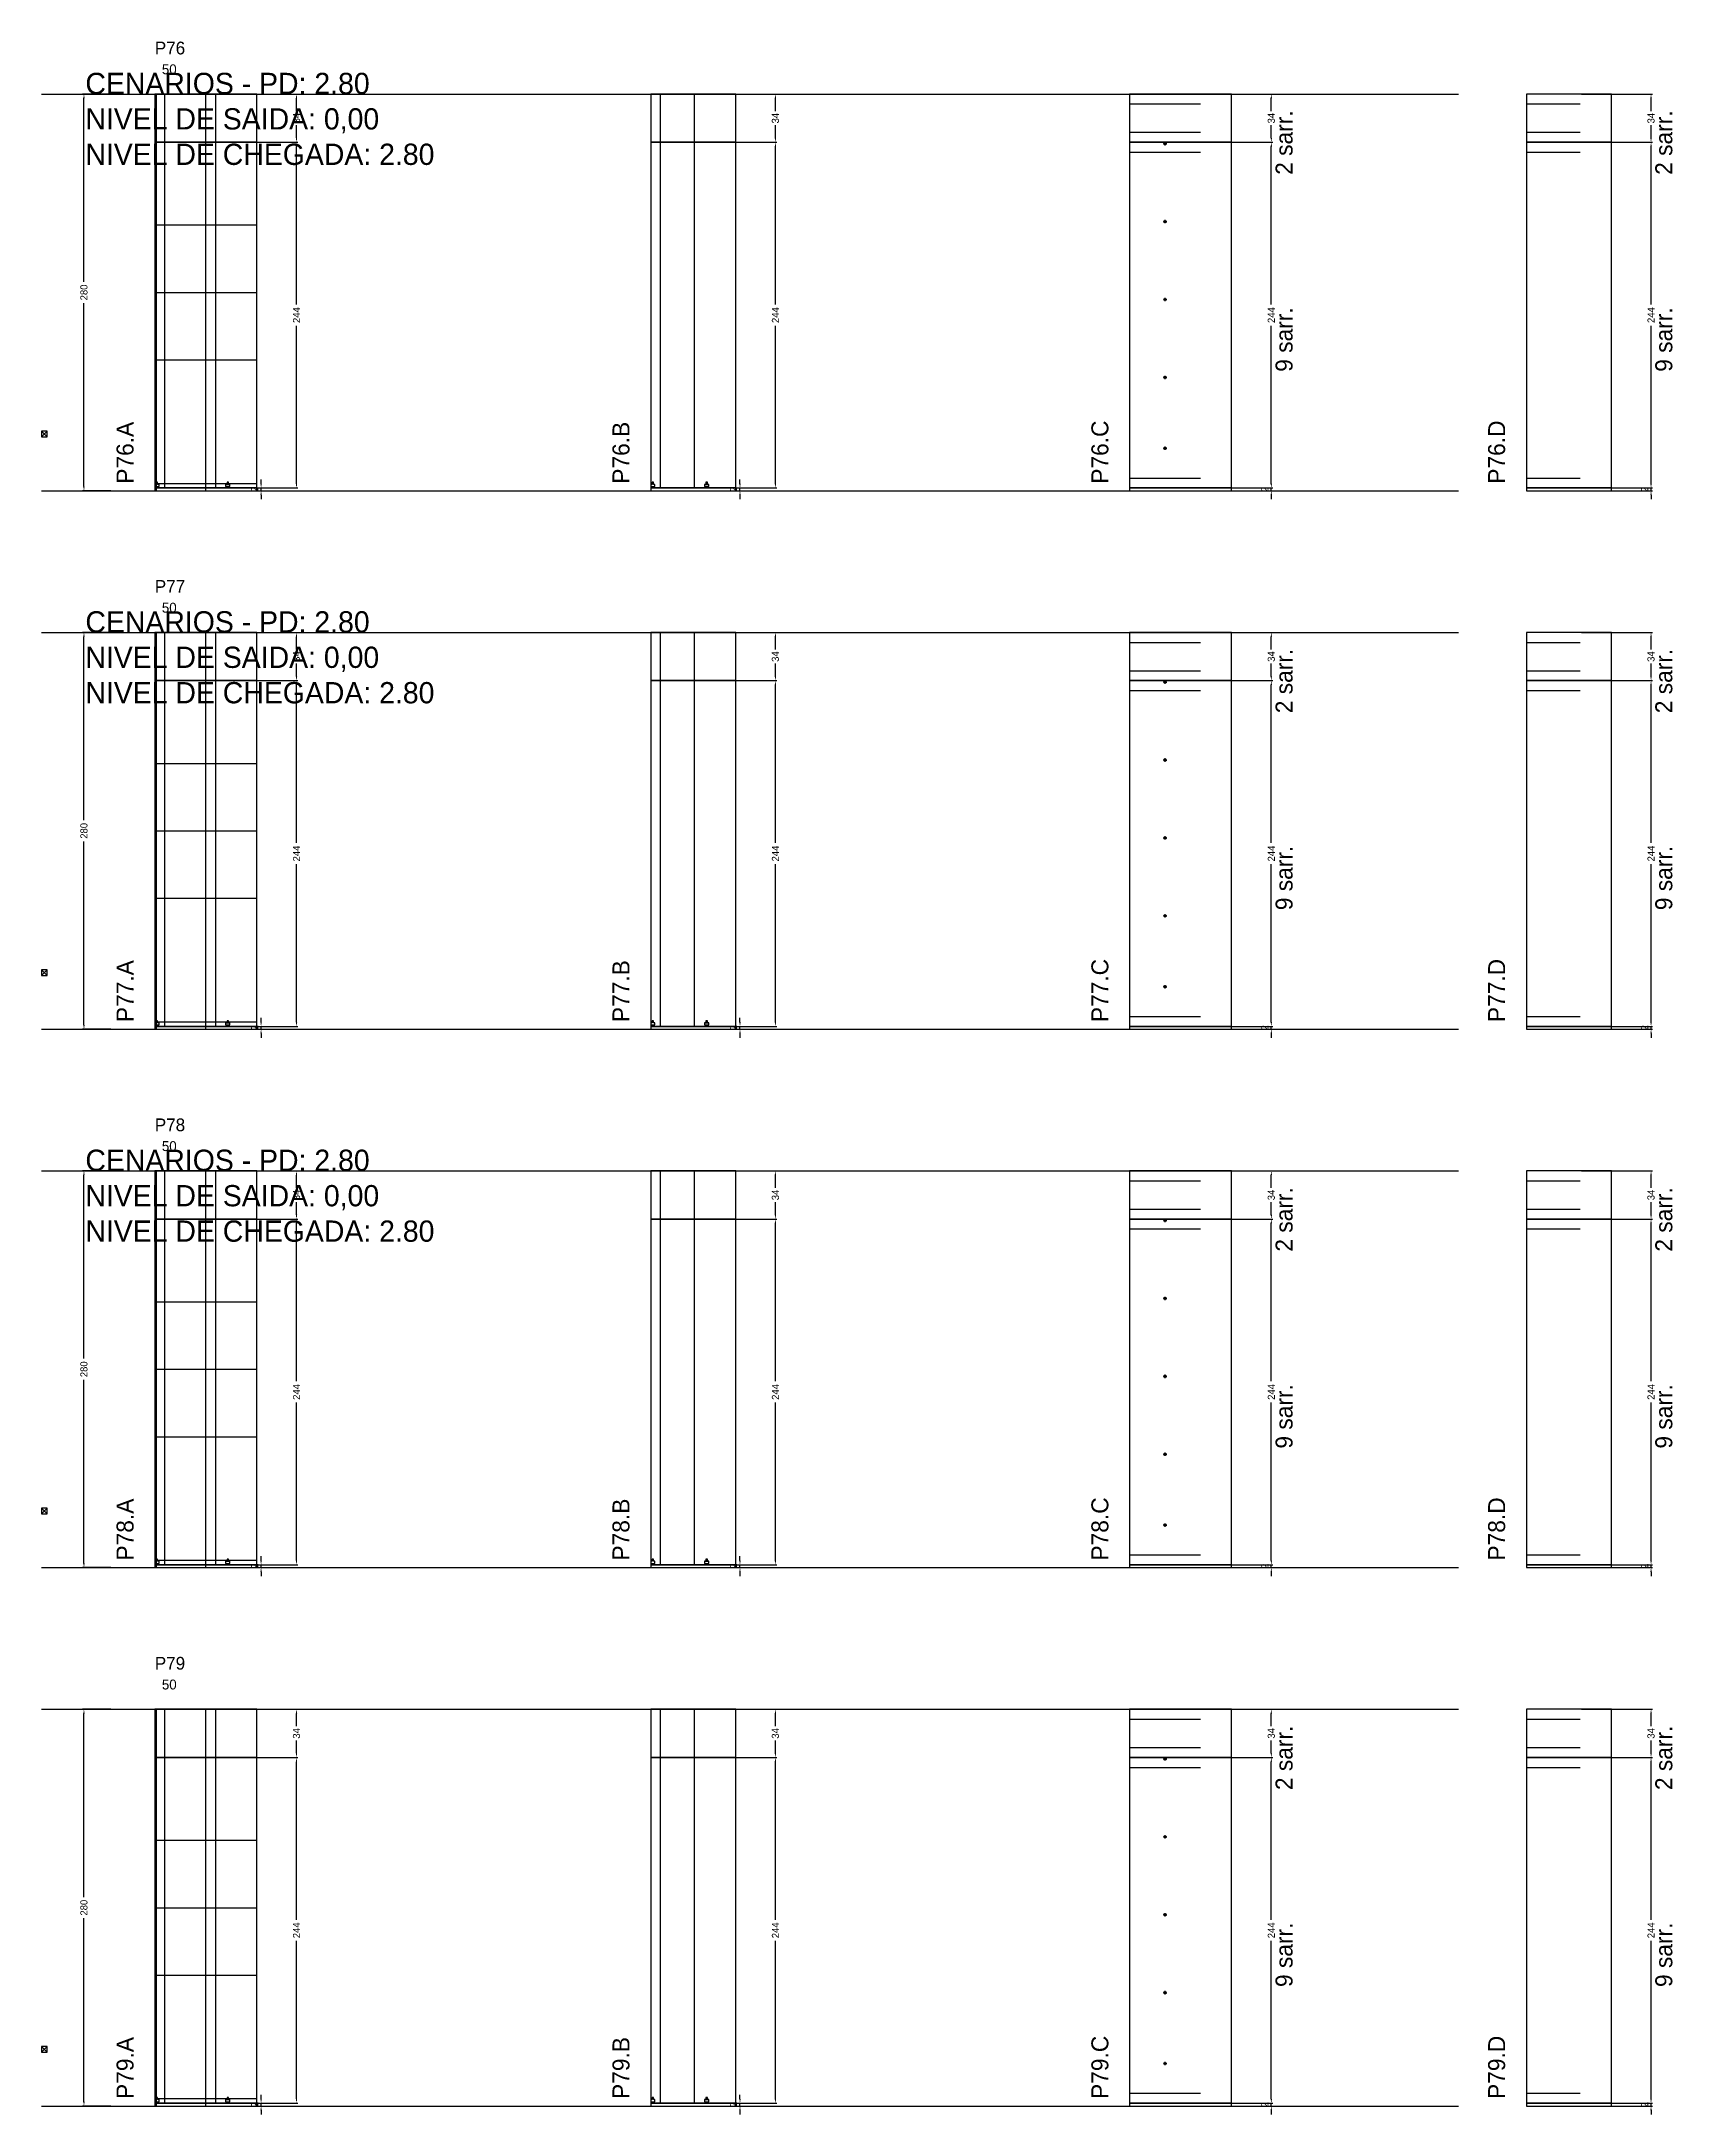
# Model space of a CAD drawing. Header units: centimetres. Extents: x -10500 to 4299, y -12546 to 295.
# Drawn here: x -7000 to -5849, y -12546 to -11083 of the extents above; entities that cross this region are included whole.
import ezdxf

# ---------------------------------------------------------------- set-up
doc = ezdxf.new("R2010")
doc.units = ezdxf.units.CM
doc.linetypes.add('DASHED', pattern=[2, -2])
for name, color, linetype in [('CHAPA', 140, 'Continuous'), ('COTA', 241, 'Continuous'), ('COTAS FURACAO', 16, 'Continuous'), ('Madeira', 30, 'Continuous'), ('MEIO_PONT', 160, 'Continuous'), ('NOMENCLATURA', 7, 'Continuous'), ('Nível', 160, 'Continuous'), ('Painéis', 200, 'Continuous'), ('Perfil Metálico', 150, 'Continuous'), ('SARR_2.2x7', 40, 'Continuous'), ('SARRAFO DE PRESSAO', 200, 'Continuous'), ('texto', 7, 'Continuous'), ('TEXTO_GERAL', 7, 'Continuous')]:
    doc.layers.add(name, color=color, linetype=linetype)
doc.dimstyles.new('PAINEL-NOVA', dxfattribs={"dimtxt": 5, "dimasz": 3, "dimexe": 1, "dimexo": 1, "dimgap": 1, "dimtad": 1, "dimcen": 2.5, "dimazin": 3, "dimtfac": 1, "dimtmove": 0, "dimatfit": 3})

msp = doc.modelspace()

# ---------------------------------------------------------------- texts
at = {"layer": 'NOMENCLATURA'}
for s, p in [('CENARIOS - PD: 2.80', (-6969, -11120)), ('NIVEL DE SAIDA: 0,00', (-6969, -11145)), ('NIVEL DE CHEGADA: 2.80', (-6969, -11170)), ('CENARIOS - PD: 2.80', (-6969, -11500)), ('NIVEL DE SAIDA: 0,00', (-6969, -11525)), ('NIVEL DE CHEGADA: 2.80', (-6969, -11550)), ('CENARIOS - PD: 2.80', (-6969, -11880)), ('NIVEL DE SAIDA: 0,00', (-6969, -11905)), ('NIVEL DE CHEGADA: 2.80', (-6969, -11930))]:
    msp.add_text(s, height=15, dxfattribs=at).set_placement(p)
for s, p in [('2 sarr.', (-6117, -11177)), ('2 sarr.', (-5849, -11177)), ('9 sarr.', (-6117, -11316)), ('9 sarr.', (-5849, -11316)), ('P76.A', (-6935, -11395)), ('P76.B', (-6585, -11395)), ('P76.C', (-6247, -11395)), ('P76.D', (-5967, -11395)), ('2 sarr.', (-6117, -11557)), ('2 sarr.', (-5849, -11557)), ('9 sarr.', (-6117, -11696)), ('9 sarr.', (-5849, -11696)), ('P77.A', (-6935, -11775)), ('P77.B', (-6585, -11775)), ('P77.C', (-6247, -11775)), ('P77.D', (-5967, -11775)), ('2 sarr.', (-6117, -11937)), ('2 sarr.', (-5849, -11937)), ('9 sarr.', (-6117, -12076)), ('9 sarr.', (-5849, -12076)), ('P78.A', (-6935, -12155)), ('P78.B', (-6585, -12155)), ('P78.C', (-6247, -12155)), ('P78.D', (-5967, -12155)), ('2 sarr.', (-6117, -12317)), ('2 sarr.', (-5849, -12317)), ('9 sarr.', (-6117, -12456)), ('9 sarr.', (-5849, -12456)), ('P79.A', (-6935, -12535)), ('P79.B', (-6585, -12535)), ('P79.C', (-6247, -12535)), ('P79.D', (-5967, -12535))]:
    msp.add_text(s, height=12, rotation=90, dxfattribs=at).set_placement(p)
at = {"layer": 'texto'}
for p in [(-6915, -11106), (-6915, -11486), (-6915, -11866), (-6915, -12246)]:
    msp.add_text('50', height=7, dxfattribs=at).set_placement(p)
at = {"layer": 'TEXTO_GERAL'}
for s, p in [('P76', (-6920, -11092)), ('P77', (-6920, -11472)), ('P78', (-6920, -11852)), ('P79', (-6920, -12232))]:
    msp.add_text(s, height=9, dxfattribs=at).set_placement(p)

# ---------------------------------------------------------------- blocks, each defined once
blk = doc.blocks.new('_CLOSEDFILLED')
at = {"color": 0, "linetype": 'BYBLOCK'}
blk.add_solid([(-1, 0.16), (0, 0), (-1, -0.16)], dxfattribs=at)
blk = doc.blocks.new('*D1057')
for p, q in [((-6951, -12260), (-6971, -12260)), ((-6970, -12392.5), (-6970, -12263)), ((-6970, -12537), (-6970, -12407.5)), ((-6951, -12540), (-6971, -12540))]:
    blk.add_line(p, q)
at = {"layer": 'Defpoints'}
for p in [(-6950, -12260), (-6970, -12540), (-6950, -12540)]:
    blk.add_point(p, dxfattribs=at)
at = {"layer": 'COTA', "xscale": 3, "yscale": 3}
for p, rotation in [((-6970, -12260), 90), ((-6970, -12540), 270)]:
    blk.add_blockref('_CLOSEDFILLED', p, dxfattribs=dict(at, rotation=rotation))
at = {"layer": 'COTA', "insert": (-6970, -12400), "char_height": 5, "attachment_point": 5, "rotation": 90}
blk.add_mtext('280', dxfattribs=at)
blk = doc.blocks.new('MULDURA')
at = {"layer": 'Paineis'}
for p, q in [((0, 0), (4, 4)), ((4, 0), (0, 4))]:
    blk.add_line(p, q, dxfattribs=at)
blk.add_lwpolyline([(0, 0), (4, 0), (4, 4), (0, 4)], close=True, dxfattribs=at)
blk = doc.blocks.new('*D1059')
for p, q in [((-6869, -12294), (-6819, -12294)), ((-6820, -12408.5), (-6820, -12297)), ((-6820, -12535), (-6820, -12423.5)), ((-6869, -12538), (-6819, -12538))]:
    blk.add_line(p, q)
at = {"layer": 'Defpoints'}
for p in [(-6870, -12294), (-6870, -12538), (-6820, -12538)]:
    blk.add_point(p, dxfattribs=at)
at = {"layer": 'COTA', "xscale": 3, "yscale": 3}
for p, rotation in [((-6820, -12294), 90), ((-6820, -12538), 270)]:
    blk.add_blockref('_CLOSEDFILLED', p, dxfattribs=dict(at, rotation=rotation))
at = {"layer": 'COTA', "insert": (-6820, -12416), "char_height": 5, "attachment_point": 5, "rotation": 90}
blk.add_mtext('244', dxfattribs=at)
blk = doc.blocks.new('*D1060')
for p, q in [((-6869, -12260), (-6819, -12260)), ((-6820, -12272), (-6820, -12263)), ((-6820, -12291), (-6820, -12282)), ((-6869, -12294), (-6819, -12294))]:
    blk.add_line(p, q)
at = {"layer": 'Defpoints'}
for p in [(-6870, -12260), (-6870, -12294), (-6820, -12294)]:
    blk.add_point(p, dxfattribs=at)
at = {"layer": 'COTA', "xscale": 3, "yscale": 3}
for p, rotation in [((-6820, -12260), 90), ((-6820, -12294), 270)]:
    blk.add_blockref('_CLOSEDFILLED', p, dxfattribs=dict(at, rotation=rotation))
at = {"layer": 'COTA', "insert": (-6820, -12277), "char_height": 5, "attachment_point": 5, "rotation": 90}
blk.add_mtext('34', dxfattribs=at)
blk = doc.blocks.new('SLIPTEE')
at = {"layer": 'Paineis'}
blk.add_lwpolyline([(0, 0), (3, 0), (3, 1.5), (2, 1.5), (2, 3), (1, 3), (1, 1.5), (0, 1.5)], close=True, dxfattribs=at)
blk = doc.blocks.new('SLIPTDD')
at = {"layer": 'Paineis'}
blk.add_line((0, 1.5), (3, 1.5), dxfattribs=at)
blk.add_lwpolyline([(0, 0), (3, 0), (3, 1.5), (2, 1.5), (2, 3), (1, 3), (1, 1.5), (0, 1.5)], close=True, dxfattribs=at)
blk = doc.blocks.new('*D1062')
for p, q in [((-6531, -12294), (-6481, -12294)), ((-6482, -12408.5), (-6482, -12297)), ((-6482, -12535), (-6482, -12423.5)), ((-6531, -12538), (-6481, -12538))]:
    blk.add_line(p, q)
at = {"layer": 'Defpoints'}
for p in [(-6532, -12294), (-6532, -12538), (-6482, -12538)]:
    blk.add_point(p, dxfattribs=at)
at = {"layer": 'COTA', "xscale": 3, "yscale": 3}
for p, rotation in [((-6482, -12294), 90), ((-6482, -12538), 270)]:
    blk.add_blockref('_CLOSEDFILLED', p, dxfattribs=dict(at, rotation=rotation))
at = {"layer": 'COTA', "insert": (-6482, -12416), "char_height": 5, "attachment_point": 5, "rotation": 90}
blk.add_mtext('244', dxfattribs=at)
blk = doc.blocks.new('*D1063')
for p, q in [((-6531, -12260), (-6481, -12260)), ((-6482, -12272), (-6482, -12263)), ((-6482, -12291), (-6482, -12282)), ((-6531, -12294), (-6481, -12294))]:
    blk.add_line(p, q)
at = {"layer": 'Defpoints'}
for p in [(-6532, -12260), (-6532, -12294), (-6482, -12294)]:
    blk.add_point(p, dxfattribs=at)
at = {"layer": 'COTA', "xscale": 3, "yscale": 3}
for p, rotation in [((-6482, -12260), 90), ((-6482, -12294), 270)]:
    blk.add_blockref('_CLOSEDFILLED', p, dxfattribs=dict(at, rotation=rotation))
at = {"layer": 'COTA', "insert": (-6482, -12277), "char_height": 5, "attachment_point": 5, "rotation": 90}
blk.add_mtext('34', dxfattribs=at)
blk = doc.blocks.new('*D1065')
for p, q in [((-6181, -12294), (-6131, -12294)), ((-6132, -12408.5), (-6132, -12297)), ((-6132, -12535), (-6132, -12423.5)), ((-6181, -12538), (-6131, -12538))]:
    blk.add_line(p, q)
at = {"layer": 'Defpoints'}
for p in [(-6182, -12294), (-6182, -12538), (-6132, -12538)]:
    blk.add_point(p, dxfattribs=at)
at = {"layer": 'COTA', "xscale": 3, "yscale": 3}
for p, rotation in [((-6132, -12294), 90), ((-6132, -12538), 270)]:
    blk.add_blockref('_CLOSEDFILLED', p, dxfattribs=dict(at, rotation=rotation))
at = {"layer": 'COTA', "insert": (-6132, -12416), "char_height": 5, "attachment_point": 5, "rotation": 90}
blk.add_mtext('244', dxfattribs=at)
blk = doc.blocks.new('*D1066')
for p, q in [((-6181, -12260), (-6131, -12260)), ((-6132, -12272), (-6132, -12263)), ((-6132, -12291), (-6132, -12282)), ((-6181, -12294), (-6131, -12294))]:
    blk.add_line(p, q)
at = {"layer": 'Defpoints'}
for p in [(-6182, -12260), (-6182, -12294), (-6132, -12294)]:
    blk.add_point(p, dxfattribs=at)
at = {"layer": 'COTA', "xscale": 3, "yscale": 3}
for p, rotation in [((-6132, -12260), 90), ((-6132, -12294), 270)]:
    blk.add_blockref('_CLOSEDFILLED', p, dxfattribs=dict(at, rotation=rotation))
at = {"layer": 'COTA', "insert": (-6132, -12277), "char_height": 5, "attachment_point": 5, "rotation": 90}
blk.add_mtext('34', dxfattribs=at)
blk = doc.blocks.new('furacao')
at = {"layer": 'COTAS FURACAO'}
for p, q in [((-1.2, 0), (1.2, 0)), ((0, -1.2), (0, 1.2))]:
    blk.add_line(p, q, dxfattribs=at)
blk.add_circle((0, 0), 0.8, dxfattribs=at)
blk = doc.blocks.new('*D1068')
for p, q in [((-5913, -12294), (-5863, -12294)), ((-5864, -12408.5), (-5864, -12297)), ((-5864, -12535), (-5864, -12423.5)), ((-5913, -12538), (-5863, -12538))]:
    blk.add_line(p, q)
at = {"layer": 'Defpoints'}
for p in [(-5914, -12294), (-5914, -12538), (-5864, -12538)]:
    blk.add_point(p, dxfattribs=at)
at = {"layer": 'COTA', "xscale": 3, "yscale": 3}
for p, rotation in [((-5864, -12294), 90), ((-5864, -12538), 270)]:
    blk.add_blockref('_CLOSEDFILLED', p, dxfattribs=dict(at, rotation=rotation))
at = {"layer": 'COTA', "insert": (-5864, -12416), "char_height": 5, "attachment_point": 5, "rotation": 90}
blk.add_mtext('244', dxfattribs=at)
blk = doc.blocks.new('*D1069')
for p, q in [((-5913, -12260), (-5863, -12260)), ((-5864, -12272), (-5864, -12263)), ((-5864, -12291), (-5864, -12282)), ((-5913, -12294), (-5863, -12294))]:
    blk.add_line(p, q)
at = {"layer": 'Defpoints'}
for p in [(-5914, -12260), (-5914, -12294), (-5864, -12294)]:
    blk.add_point(p, dxfattribs=at)
at = {"layer": 'COTA', "xscale": 3, "yscale": 3}
for p, rotation in [((-5864, -12260), 90), ((-5864, -12294), 270)]:
    blk.add_blockref('_CLOSEDFILLED', p, dxfattribs=dict(at, rotation=rotation))
at = {"layer": 'COTA', "insert": (-5864, -12277), "char_height": 5, "attachment_point": 5, "rotation": 90}
blk.add_mtext('34', dxfattribs=at)
blk = doc.blocks.new('*D1023')
for p, q in [((-6951, -11880), (-6971, -11880)), ((-6970, -12012.5), (-6970, -11883)), ((-6970, -12157), (-6970, -12027.5)), ((-6951, -12160), (-6971, -12160))]:
    blk.add_line(p, q)
at = {"layer": 'Defpoints'}
for p in [(-6950, -11880), (-6970, -12160), (-6950, -12160)]:
    blk.add_point(p, dxfattribs=at)
at = {"layer": 'COTA', "xscale": 3, "yscale": 3}
for p, rotation in [((-6970, -11880), 90), ((-6970, -12160), 270)]:
    blk.add_blockref('_CLOSEDFILLED', p, dxfattribs=dict(at, rotation=rotation))
at = {"layer": 'COTA', "insert": (-6970, -12020), "char_height": 5, "attachment_point": 5, "rotation": 90}
blk.add_mtext('280', dxfattribs=at)
blk = doc.blocks.new('*D1025')
for p, q in [((-6869, -11914), (-6819, -11914)), ((-6820, -12028.5), (-6820, -11917)), ((-6820, -12155), (-6820, -12043.5)), ((-6869, -12158), (-6819, -12158))]:
    blk.add_line(p, q)
at = {"layer": 'Defpoints'}
for p in [(-6870, -11914), (-6870, -12158), (-6820, -12158)]:
    blk.add_point(p, dxfattribs=at)
at = {"layer": 'COTA', "xscale": 3, "yscale": 3}
for p, rotation in [((-6820, -11914), 90), ((-6820, -12158), 270)]:
    blk.add_blockref('_CLOSEDFILLED', p, dxfattribs=dict(at, rotation=rotation))
at = {"layer": 'COTA', "insert": (-6820, -12036), "char_height": 5, "attachment_point": 5, "rotation": 90}
blk.add_mtext('244', dxfattribs=at)
blk = doc.blocks.new('*D1026')
for p, q in [((-6869, -11880), (-6819, -11880)), ((-6820, -11892), (-6820, -11883)), ((-6820, -11911), (-6820, -11902)), ((-6869, -11914), (-6819, -11914))]:
    blk.add_line(p, q)
at = {"layer": 'Defpoints'}
for p in [(-6870, -11880), (-6870, -11914), (-6820, -11914)]:
    blk.add_point(p, dxfattribs=at)
at = {"layer": 'COTA', "xscale": 3, "yscale": 3}
for p, rotation in [((-6820, -11880), 90), ((-6820, -11914), 270)]:
    blk.add_blockref('_CLOSEDFILLED', p, dxfattribs=dict(at, rotation=rotation))
at = {"layer": 'COTA', "insert": (-6820, -11897), "char_height": 5, "attachment_point": 5, "rotation": 90}
blk.add_mtext('34', dxfattribs=at)
blk = doc.blocks.new('*D1028')
for p, q in [((-6531, -11914), (-6481, -11914)), ((-6482, -12028.5), (-6482, -11917)), ((-6482, -12155), (-6482, -12043.5)), ((-6531, -12158), (-6481, -12158))]:
    blk.add_line(p, q)
at = {"layer": 'Defpoints'}
for p in [(-6532, -11914), (-6532, -12158), (-6482, -12158)]:
    blk.add_point(p, dxfattribs=at)
at = {"layer": 'COTA', "xscale": 3, "yscale": 3}
for p, rotation in [((-6482, -11914), 90), ((-6482, -12158), 270)]:
    blk.add_blockref('_CLOSEDFILLED', p, dxfattribs=dict(at, rotation=rotation))
at = {"layer": 'COTA', "insert": (-6482, -12036), "char_height": 5, "attachment_point": 5, "rotation": 90}
blk.add_mtext('244', dxfattribs=at)
blk = doc.blocks.new('*D1029')
for p, q in [((-6531, -11880), (-6481, -11880)), ((-6482, -11892), (-6482, -11883)), ((-6482, -11911), (-6482, -11902)), ((-6531, -11914), (-6481, -11914))]:
    blk.add_line(p, q)
at = {"layer": 'Defpoints'}
for p in [(-6532, -11880), (-6532, -11914), (-6482, -11914)]:
    blk.add_point(p, dxfattribs=at)
at = {"layer": 'COTA', "xscale": 3, "yscale": 3}
for p, rotation in [((-6482, -11880), 90), ((-6482, -11914), 270)]:
    blk.add_blockref('_CLOSEDFILLED', p, dxfattribs=dict(at, rotation=rotation))
at = {"layer": 'COTA', "insert": (-6482, -11897), "char_height": 5, "attachment_point": 5, "rotation": 90}
blk.add_mtext('34', dxfattribs=at)
blk = doc.blocks.new('*D1031')
for p, q in [((-6181, -11914), (-6131, -11914)), ((-6132, -12028.5), (-6132, -11917)), ((-6132, -12155), (-6132, -12043.5)), ((-6181, -12158), (-6131, -12158))]:
    blk.add_line(p, q)
at = {"layer": 'Defpoints'}
for p in [(-6182, -11914), (-6182, -12158), (-6132, -12158)]:
    blk.add_point(p, dxfattribs=at)
at = {"layer": 'COTA', "xscale": 3, "yscale": 3}
for p, rotation in [((-6132, -11914), 90), ((-6132, -12158), 270)]:
    blk.add_blockref('_CLOSEDFILLED', p, dxfattribs=dict(at, rotation=rotation))
at = {"layer": 'COTA', "insert": (-6132, -12036), "char_height": 5, "attachment_point": 5, "rotation": 90}
blk.add_mtext('244', dxfattribs=at)
blk = doc.blocks.new('*D1032')
for p, q in [((-6181, -11880), (-6131, -11880)), ((-6132, -11892), (-6132, -11883)), ((-6132, -11911), (-6132, -11902)), ((-6181, -11914), (-6131, -11914))]:
    blk.add_line(p, q)
at = {"layer": 'Defpoints'}
for p in [(-6182, -11880), (-6182, -11914), (-6132, -11914)]:
    blk.add_point(p, dxfattribs=at)
at = {"layer": 'COTA', "xscale": 3, "yscale": 3}
for p, rotation in [((-6132, -11880), 90), ((-6132, -11914), 270)]:
    blk.add_blockref('_CLOSEDFILLED', p, dxfattribs=dict(at, rotation=rotation))
at = {"layer": 'COTA', "insert": (-6132, -11897), "char_height": 5, "attachment_point": 5, "rotation": 90}
blk.add_mtext('34', dxfattribs=at)
blk = doc.blocks.new('*D1034')
for p, q in [((-5913, -11914), (-5863, -11914)), ((-5864, -12028.5), (-5864, -11917)), ((-5864, -12155), (-5864, -12043.5)), ((-5913, -12158), (-5863, -12158))]:
    blk.add_line(p, q)
at = {"layer": 'Defpoints'}
for p in [(-5914, -11914), (-5914, -12158), (-5864, -12158)]:
    blk.add_point(p, dxfattribs=at)
at = {"layer": 'COTA', "xscale": 3, "yscale": 3}
for p, rotation in [((-5864, -11914), 90), ((-5864, -12158), 270)]:
    blk.add_blockref('_CLOSEDFILLED', p, dxfattribs=dict(at, rotation=rotation))
at = {"layer": 'COTA', "insert": (-5864, -12036), "char_height": 5, "attachment_point": 5, "rotation": 90}
blk.add_mtext('244', dxfattribs=at)
blk = doc.blocks.new('*D1035')
for p, q in [((-5913, -11880), (-5863, -11880)), ((-5864, -11892), (-5864, -11883)), ((-5864, -11911), (-5864, -11902)), ((-5913, -11914), (-5863, -11914))]:
    blk.add_line(p, q)
at = {"layer": 'Defpoints'}
for p in [(-5914, -11880), (-5914, -11914), (-5864, -11914)]:
    blk.add_point(p, dxfattribs=at)
at = {"layer": 'COTA', "xscale": 3, "yscale": 3}
for p, rotation in [((-5864, -11880), 90), ((-5864, -11914), 270)]:
    blk.add_blockref('_CLOSEDFILLED', p, dxfattribs=dict(at, rotation=rotation))
at = {"layer": 'COTA', "insert": (-5864, -11897), "char_height": 5, "attachment_point": 5, "rotation": 90}
blk.add_mtext('34', dxfattribs=at)
blk = doc.blocks.new('*D989')
for p, q in [((-6951, -11500), (-6971, -11500)), ((-6970, -11632.5), (-6970, -11503)), ((-6970, -11777), (-6970, -11647.5)), ((-6951, -11780), (-6971, -11780))]:
    blk.add_line(p, q)
at = {"layer": 'Defpoints'}
for p in [(-6950, -11500), (-6970, -11780), (-6950, -11780)]:
    blk.add_point(p, dxfattribs=at)
at = {"layer": 'COTA', "xscale": 3, "yscale": 3}
for p, rotation in [((-6970, -11500), 90), ((-6970, -11780), 270)]:
    blk.add_blockref('_CLOSEDFILLED', p, dxfattribs=dict(at, rotation=rotation))
at = {"layer": 'COTA', "insert": (-6970, -11640), "char_height": 5, "attachment_point": 5, "rotation": 90}
blk.add_mtext('280', dxfattribs=at)
blk = doc.blocks.new('*D991')
for p, q in [((-6869, -11534), (-6819, -11534)), ((-6820, -11648.5), (-6820, -11537)), ((-6820, -11775), (-6820, -11663.5)), ((-6869, -11778), (-6819, -11778))]:
    blk.add_line(p, q)
at = {"layer": 'Defpoints'}
for p in [(-6870, -11534), (-6870, -11778), (-6820, -11778)]:
    blk.add_point(p, dxfattribs=at)
at = {"layer": 'COTA', "xscale": 3, "yscale": 3}
for p, rotation in [((-6820, -11534), 90), ((-6820, -11778), 270)]:
    blk.add_blockref('_CLOSEDFILLED', p, dxfattribs=dict(at, rotation=rotation))
at = {"layer": 'COTA', "insert": (-6820, -11656), "char_height": 5, "attachment_point": 5, "rotation": 90}
blk.add_mtext('244', dxfattribs=at)
blk = doc.blocks.new('*D992')
for p, q in [((-6869, -11500), (-6819, -11500)), ((-6820, -11512), (-6820, -11503)), ((-6820, -11531), (-6820, -11522)), ((-6869, -11534), (-6819, -11534))]:
    blk.add_line(p, q)
at = {"layer": 'Defpoints'}
for p in [(-6870, -11500), (-6870, -11534), (-6820, -11534)]:
    blk.add_point(p, dxfattribs=at)
at = {"layer": 'COTA', "xscale": 3, "yscale": 3}
for p, rotation in [((-6820, -11500), 90), ((-6820, -11534), 270)]:
    blk.add_blockref('_CLOSEDFILLED', p, dxfattribs=dict(at, rotation=rotation))
at = {"layer": 'COTA', "insert": (-6820, -11517), "char_height": 5, "attachment_point": 5, "rotation": 90}
blk.add_mtext('34', dxfattribs=at)
blk = doc.blocks.new('*D994')
for p, q in [((-6531, -11534), (-6481, -11534)), ((-6482, -11648.5), (-6482, -11537)), ((-6482, -11775), (-6482, -11663.5)), ((-6531, -11778), (-6481, -11778))]:
    blk.add_line(p, q)
at = {"layer": 'Defpoints'}
for p in [(-6532, -11534), (-6532, -11778), (-6482, -11778)]:
    blk.add_point(p, dxfattribs=at)
at = {"layer": 'COTA', "xscale": 3, "yscale": 3}
for p, rotation in [((-6482, -11534), 90), ((-6482, -11778), 270)]:
    blk.add_blockref('_CLOSEDFILLED', p, dxfattribs=dict(at, rotation=rotation))
at = {"layer": 'COTA', "insert": (-6482, -11656), "char_height": 5, "attachment_point": 5, "rotation": 90}
blk.add_mtext('244', dxfattribs=at)
blk = doc.blocks.new('*D995')
for p, q in [((-6531, -11500), (-6481, -11500)), ((-6482, -11512), (-6482, -11503)), ((-6482, -11531), (-6482, -11522)), ((-6531, -11534), (-6481, -11534))]:
    blk.add_line(p, q)
at = {"layer": 'Defpoints'}
for p in [(-6532, -11500), (-6532, -11534), (-6482, -11534)]:
    blk.add_point(p, dxfattribs=at)
at = {"layer": 'COTA', "xscale": 3, "yscale": 3}
for p, rotation in [((-6482, -11500), 90), ((-6482, -11534), 270)]:
    blk.add_blockref('_CLOSEDFILLED', p, dxfattribs=dict(at, rotation=rotation))
at = {"layer": 'COTA', "insert": (-6482, -11517), "char_height": 5, "attachment_point": 5, "rotation": 90}
blk.add_mtext('34', dxfattribs=at)
blk = doc.blocks.new('*D997')
for p, q in [((-6181, -11534), (-6131, -11534)), ((-6132, -11648.5), (-6132, -11537)), ((-6132, -11775), (-6132, -11663.5)), ((-6181, -11778), (-6131, -11778))]:
    blk.add_line(p, q)
at = {"layer": 'Defpoints'}
for p in [(-6182, -11534), (-6182, -11778), (-6132, -11778)]:
    blk.add_point(p, dxfattribs=at)
at = {"layer": 'COTA', "xscale": 3, "yscale": 3}
for p, rotation in [((-6132, -11534), 90), ((-6132, -11778), 270)]:
    blk.add_blockref('_CLOSEDFILLED', p, dxfattribs=dict(at, rotation=rotation))
at = {"layer": 'COTA', "insert": (-6132, -11656), "char_height": 5, "attachment_point": 5, "rotation": 90}
blk.add_mtext('244', dxfattribs=at)
blk = doc.blocks.new('*D998')
for p, q in [((-6181, -11500), (-6131, -11500)), ((-6132, -11512), (-6132, -11503)), ((-6132, -11531), (-6132, -11522)), ((-6181, -11534), (-6131, -11534))]:
    blk.add_line(p, q)
at = {"layer": 'Defpoints'}
for p in [(-6182, -11500), (-6182, -11534), (-6132, -11534)]:
    blk.add_point(p, dxfattribs=at)
at = {"layer": 'COTA', "xscale": 3, "yscale": 3}
for p, rotation in [((-6132, -11500), 90), ((-6132, -11534), 270)]:
    blk.add_blockref('_CLOSEDFILLED', p, dxfattribs=dict(at, rotation=rotation))
at = {"layer": 'COTA', "insert": (-6132, -11517), "char_height": 5, "attachment_point": 5, "rotation": 90}
blk.add_mtext('34', dxfattribs=at)
blk = doc.blocks.new('*D1000')
for p, q in [((-5913, -11534), (-5863, -11534)), ((-5864, -11648.5), (-5864, -11537)), ((-5864, -11775), (-5864, -11663.5)), ((-5913, -11778), (-5863, -11778))]:
    blk.add_line(p, q)
at = {"layer": 'Defpoints'}
for p in [(-5914, -11534), (-5914, -11778), (-5864, -11778)]:
    blk.add_point(p, dxfattribs=at)
at = {"layer": 'COTA', "xscale": 3, "yscale": 3}
for p, rotation in [((-5864, -11534), 90), ((-5864, -11778), 270)]:
    blk.add_blockref('_CLOSEDFILLED', p, dxfattribs=dict(at, rotation=rotation))
at = {"layer": 'COTA', "insert": (-5864, -11656), "char_height": 5, "attachment_point": 5, "rotation": 90}
blk.add_mtext('244', dxfattribs=at)
blk = doc.blocks.new('*D1001')
for p, q in [((-5913, -11500), (-5863, -11500)), ((-5864, -11512), (-5864, -11503)), ((-5864, -11531), (-5864, -11522)), ((-5913, -11534), (-5863, -11534))]:
    blk.add_line(p, q)
at = {"layer": 'Defpoints'}
for p in [(-5914, -11500), (-5914, -11534), (-5864, -11534)]:
    blk.add_point(p, dxfattribs=at)
at = {"layer": 'COTA', "xscale": 3, "yscale": 3}
for p, rotation in [((-5864, -11500), 90), ((-5864, -11534), 270)]:
    blk.add_blockref('_CLOSEDFILLED', p, dxfattribs=dict(at, rotation=rotation))
at = {"layer": 'COTA', "insert": (-5864, -11517), "char_height": 5, "attachment_point": 5, "rotation": 90}
blk.add_mtext('34', dxfattribs=at)
blk = doc.blocks.new('*D955')
for p, q in [((-6951, -11120), (-6971, -11120)), ((-6970, -11252.5), (-6970, -11123)), ((-6970, -11397), (-6970, -11267.5)), ((-6951, -11400), (-6971, -11400))]:
    blk.add_line(p, q)
at = {"layer": 'Defpoints'}
for p in [(-6950, -11120), (-6970, -11400), (-6950, -11400)]:
    blk.add_point(p, dxfattribs=at)
at = {"layer": 'COTA', "xscale": 3, "yscale": 3}
for p, rotation in [((-6970, -11120), 90), ((-6970, -11400), 270)]:
    blk.add_blockref('_CLOSEDFILLED', p, dxfattribs=dict(at, rotation=rotation))
at = {"layer": 'COTA', "insert": (-6970, -11260), "char_height": 5, "attachment_point": 5, "rotation": 90}
blk.add_mtext('280', dxfattribs=at)
blk = doc.blocks.new('*D957')
for p, q in [((-6869, -11154), (-6819, -11154)), ((-6820, -11268.5), (-6820, -11157)), ((-6820, -11395), (-6820, -11283.5)), ((-6869, -11398), (-6819, -11398))]:
    blk.add_line(p, q)
at = {"layer": 'Defpoints'}
for p in [(-6870, -11154), (-6870, -11398), (-6820, -11398)]:
    blk.add_point(p, dxfattribs=at)
at = {"layer": 'COTA', "xscale": 3, "yscale": 3}
for p, rotation in [((-6820, -11154), 90), ((-6820, -11398), 270)]:
    blk.add_blockref('_CLOSEDFILLED', p, dxfattribs=dict(at, rotation=rotation))
at = {"layer": 'COTA', "insert": (-6820, -11276), "char_height": 5, "attachment_point": 5, "rotation": 90}
blk.add_mtext('244', dxfattribs=at)
blk = doc.blocks.new('*D958')
for p, q in [((-6869, -11120), (-6819, -11120)), ((-6820, -11132), (-6820, -11123)), ((-6820, -11151), (-6820, -11142)), ((-6869, -11154), (-6819, -11154))]:
    blk.add_line(p, q)
at = {"layer": 'Defpoints'}
for p in [(-6870, -11120), (-6870, -11154), (-6820, -11154)]:
    blk.add_point(p, dxfattribs=at)
at = {"layer": 'COTA', "xscale": 3, "yscale": 3}
for p, rotation in [((-6820, -11120), 90), ((-6820, -11154), 270)]:
    blk.add_blockref('_CLOSEDFILLED', p, dxfattribs=dict(at, rotation=rotation))
at = {"layer": 'COTA', "insert": (-6820, -11137), "char_height": 5, "attachment_point": 5, "rotation": 90}
blk.add_mtext('34', dxfattribs=at)
blk = doc.blocks.new('*D960')
for p, q in [((-6531, -11154), (-6481, -11154)), ((-6482, -11268.5), (-6482, -11157)), ((-6482, -11395), (-6482, -11283.5)), ((-6531, -11398), (-6481, -11398))]:
    blk.add_line(p, q)
at = {"layer": 'Defpoints'}
for p in [(-6532, -11154), (-6532, -11398), (-6482, -11398)]:
    blk.add_point(p, dxfattribs=at)
at = {"layer": 'COTA', "xscale": 3, "yscale": 3}
for p, rotation in [((-6482, -11154), 90), ((-6482, -11398), 270)]:
    blk.add_blockref('_CLOSEDFILLED', p, dxfattribs=dict(at, rotation=rotation))
at = {"layer": 'COTA', "insert": (-6482, -11276), "char_height": 5, "attachment_point": 5, "rotation": 90}
blk.add_mtext('244', dxfattribs=at)
blk = doc.blocks.new('*D961')
for p, q in [((-6531, -11120), (-6481, -11120)), ((-6482, -11132), (-6482, -11123)), ((-6482, -11151), (-6482, -11142)), ((-6531, -11154), (-6481, -11154))]:
    blk.add_line(p, q)
at = {"layer": 'Defpoints'}
for p in [(-6532, -11120), (-6532, -11154), (-6482, -11154)]:
    blk.add_point(p, dxfattribs=at)
at = {"layer": 'COTA', "xscale": 3, "yscale": 3}
for p, rotation in [((-6482, -11120), 90), ((-6482, -11154), 270)]:
    blk.add_blockref('_CLOSEDFILLED', p, dxfattribs=dict(at, rotation=rotation))
at = {"layer": 'COTA', "insert": (-6482, -11137), "char_height": 5, "attachment_point": 5, "rotation": 90}
blk.add_mtext('34', dxfattribs=at)
blk = doc.blocks.new('*D963')
for p, q in [((-6181, -11154), (-6131, -11154)), ((-6132, -11268.5), (-6132, -11157)), ((-6132, -11395), (-6132, -11283.5)), ((-6181, -11398), (-6131, -11398))]:
    blk.add_line(p, q)
at = {"layer": 'Defpoints'}
for p in [(-6182, -11154), (-6182, -11398), (-6132, -11398)]:
    blk.add_point(p, dxfattribs=at)
at = {"layer": 'COTA', "xscale": 3, "yscale": 3}
for p, rotation in [((-6132, -11154), 90), ((-6132, -11398), 270)]:
    blk.add_blockref('_CLOSEDFILLED', p, dxfattribs=dict(at, rotation=rotation))
at = {"layer": 'COTA', "insert": (-6132, -11276), "char_height": 5, "attachment_point": 5, "rotation": 90}
blk.add_mtext('244', dxfattribs=at)
blk = doc.blocks.new('*D964')
for p, q in [((-6181, -11120), (-6131, -11120)), ((-6132, -11132), (-6132, -11123)), ((-6132, -11151), (-6132, -11142)), ((-6181, -11154), (-6131, -11154))]:
    blk.add_line(p, q)
at = {"layer": 'Defpoints'}
for p in [(-6182, -11120), (-6182, -11154), (-6132, -11154)]:
    blk.add_point(p, dxfattribs=at)
at = {"layer": 'COTA', "xscale": 3, "yscale": 3}
for p, rotation in [((-6132, -11120), 90), ((-6132, -11154), 270)]:
    blk.add_blockref('_CLOSEDFILLED', p, dxfattribs=dict(at, rotation=rotation))
at = {"layer": 'COTA', "insert": (-6132, -11137), "char_height": 5, "attachment_point": 5, "rotation": 90}
blk.add_mtext('34', dxfattribs=at)
blk = doc.blocks.new('*D966')
for p, q in [((-5913, -11154), (-5863, -11154)), ((-5864, -11268.5), (-5864, -11157)), ((-5864, -11395), (-5864, -11283.5)), ((-5913, -11398), (-5863, -11398))]:
    blk.add_line(p, q)
at = {"layer": 'Defpoints'}
for p in [(-5914, -11154), (-5914, -11398), (-5864, -11398)]:
    blk.add_point(p, dxfattribs=at)
at = {"layer": 'COTA', "xscale": 3, "yscale": 3}
for p, rotation in [((-5864, -11154), 90), ((-5864, -11398), 270)]:
    blk.add_blockref('_CLOSEDFILLED', p, dxfattribs=dict(at, rotation=rotation))
at = {"layer": 'COTA', "insert": (-5864, -11276), "char_height": 5, "attachment_point": 5, "rotation": 90}
blk.add_mtext('244', dxfattribs=at)
blk = doc.blocks.new('*D967')
for p, q in [((-5913, -11120), (-5863, -11120)), ((-5864, -11132), (-5864, -11123)), ((-5864, -11151), (-5864, -11142)), ((-5913, -11154), (-5863, -11154))]:
    blk.add_line(p, q)
at = {"layer": 'Defpoints'}
for p in [(-5914, -11120), (-5914, -11154), (-5864, -11154)]:
    blk.add_point(p, dxfattribs=at)
at = {"layer": 'COTA', "xscale": 3, "yscale": 3}
for p, rotation in [((-5864, -11120), 90), ((-5864, -11154), 270)]:
    blk.add_blockref('_CLOSEDFILLED', p, dxfattribs=dict(at, rotation=rotation))
at = {"layer": 'COTA', "insert": (-5864, -11137), "char_height": 5, "attachment_point": 5, "rotation": 90}
blk.add_mtext('34', dxfattribs=at)

# ---------------------------------------------------------------- dimensions: what is measured, and where the dimension line sits
at = {"layer": 'COTA'}
for base, p1, p2, picture, middle in [((-6970, -11400), (-6950, -11400), (-6950, -11120), '*D955', (-6970, -11260)), ((-6820, -11154), (-6870, -11154), (-6870, -11120), '*D958', (-6820, -11137)), ((-6482, -11154), (-6532, -11154), (-6532, -11120), '*D961', (-6482, -11137)), ((-6132, -11154), (-6182, -11154), (-6182, -11120), '*D964', (-6132, -11137)), ((-5864, -11154), (-5914, -11154), (-5914, -11120), '*D967', (-5864, -11137)), ((-6820, -11398), (-6870, -11398), (-6870, -11154), '*D957', (-6820, -11276)), ((-6482, -11398), (-6532, -11398), (-6532, -11154), '*D960', (-6482, -11276)), ((-6132, -11398), (-6182, -11398), (-6182, -11154), '*D963', (-6132, -11276)), ((-5864, -11398), (-5914, -11398), (-5914, -11154), '*D966', (-5864, -11276)), ((-6970, -11780), (-6950, -11780), (-6950, -11500), '*D989', (-6970, -11640)), ((-6820, -11534), (-6870, -11534), (-6870, -11500), '*D992', (-6820, -11517)), ((-6482, -11534), (-6532, -11534), (-6532, -11500), '*D995', (-6482, -11517)), ((-6132, -11534), (-6182, -11534), (-6182, -11500), '*D998', (-6132, -11517)), ((-5864, -11534), (-5914, -11534), (-5914, -11500), '*D1001', (-5864, -11517)), ((-6820, -11778), (-6870, -11778), (-6870, -11534), '*D991', (-6820, -11656)), ((-6482, -11778), (-6532, -11778), (-6532, -11534), '*D994', (-6482, -11656)), ((-6132, -11778), (-6182, -11778), (-6182, -11534), '*D997', (-6132, -11656)), ((-5864, -11778), (-5914, -11778), (-5914, -11534), '*D1000', (-5864, -11656)), ((-6970, -12160), (-6950, -12160), (-6950, -11880), '*D1023', (-6970, -12020)), ((-6820, -11914), (-6870, -11914), (-6870, -11880), '*D1026', (-6820, -11897)), ((-6482, -11914), (-6532, -11914), (-6532, -11880), '*D1029', (-6482, -11897)), ((-6132, -11914), (-6182, -11914), (-6182, -11880), '*D1032', (-6132, -11897)), ((-5864, -11914), (-5914, -11914), (-5914, -11880), '*D1035', (-5864, -11897)), ((-6820, -12158), (-6870, -12158), (-6870, -11914), '*D1025', (-6820, -12036)), ((-6482, -12158), (-6532, -12158), (-6532, -11914), '*D1028', (-6482, -12036)), ((-6132, -12158), (-6182, -12158), (-6182, -11914), '*D1031', (-6132, -12036)), ((-5864, -12158), (-5914, -12158), (-5914, -11914), '*D1034', (-5864, -12036)), ((-6970, -12540), (-6950, -12540), (-6950, -12260), '*D1057', (-6970, -12400)), ((-6820, -12294), (-6870, -12294), (-6870, -12260), '*D1060', (-6820, -12277)), ((-6482, -12294), (-6532, -12294), (-6532, -12260), '*D1063', (-6482, -12277)), ((-6132, -12294), (-6182, -12294), (-6182, -12260), '*D1066', (-6132, -12277)), ((-5864, -12294), (-5914, -12294), (-5914, -12260), '*D1069', (-5864, -12277)), ((-6820, -12538), (-6870, -12538), (-6870, -12294), '*D1059', (-6820, -12416)), ((-6482, -12538), (-6532, -12538), (-6532, -12294), '*D1062', (-6482, -12416)), ((-6132, -12538), (-6182, -12538), (-6182, -12294), '*D1065', (-6132, -12416)), ((-5864, -12538), (-5914, -12538), (-5914, -12294), '*D1068', (-5864, -12416))]:
    dim = msp.add_linear_dim(base=base, p1=p1, p2=p2, angle=90, dimstyle='PAINEL-NOVA', dxfattribs=at)
    dim.commit()
    dim.dimension.update_dxf_attribs({"geometry": picture, "text_midpoint": middle})
for base, p1, p2 in [((-6845, -11400), (-6870, -11400), (-6870, -11398)), ((-6507, -11400), (-6532, -11400), (-6532, -11398)), ((-6132, -11400), (-6182, -11400), (-6182, -11398)), ((-5864, -11400), (-5914, -11400), (-5914, -11398)), ((-6845, -11780), (-6870, -11780), (-6870, -11778)), ((-6507, -11780), (-6532, -11780), (-6532, -11778)), ((-6132, -11780), (-6182, -11780), (-6182, -11778)), ((-5864, -11780), (-5914, -11780), (-5914, -11778)), ((-6845, -12160), (-6870, -12160), (-6870, -12158)), ((-6507, -12160), (-6532, -12160), (-6532, -12158)), ((-6132, -12160), (-6182, -12160), (-6182, -12158)), ((-5864, -12160), (-5914, -12160), (-5914, -12158)), ((-6845, -12540), (-6870, -12540), (-6870, -12538)), ((-6507, -12540), (-6532, -12540), (-6532, -12538)), ((-6132, -12540), (-6182, -12540), (-6182, -12538)), ((-5864, -12540), (-5914, -12540), (-5914, -12538))]:
    msp.add_linear_dim(base=base, p1=p1, p2=p2, angle=90, dimstyle='PAINEL-NOVA', dxfattribs=at).render()

# ---------------------------------------------------------------- linework, layer by layer
at = {"layer": 'CHAPA'}
for points in [[(-6920, -11400), (-6918.8, -11400), (-6918.8, -11120), (-6920, -11120)], [(-6920, -11780), (-6918.8, -11780), (-6918.8, -11500), (-6920, -11500)], [(-6920, -12160), (-6918.8, -12160), (-6918.8, -11880), (-6920, -11880)], [(-6920, -12540), (-6918.8, -12540), (-6918.8, -12260), (-6920, -12260)]]:
    msp.add_lwpolyline(points, close=True, dxfattribs=at)
at = {"layer": 'Madeira'}
for points in [[(-6920, -11212.4), (-6848, -11212.4)], [(-6920, -11307.6), (-6848, -11307.6)], [(-6920, -11592.4), (-6848, -11592.4)], [(-6920, -11687.6), (-6848, -11687.6)], [(-6920, -11972.4), (-6848, -11972.4)], [(-6920, -12067.6), (-6848, -12067.6)], [(-6920, -12352.4), (-6848, -12352.4)], [(-6920, -12447.6), (-6848, -12447.6)]]:
    msp.add_lwpolyline(points, dxfattribs=at)
at = {"layer": 'MEIO_PONT'}
for points in [[(-6920, -11260), (-6848, -11260)], [(-6920, -11640), (-6848, -11640)], [(-6920, -12020), (-6848, -12020)], [(-6920, -12400), (-6848, -12400)]]:
    msp.add_lwpolyline(points, dxfattribs=at)
at = {"layer": 'Nível', "linetype": 'DASHED'}
for points in [[(-7000, -11120), (-6000, -11120)], [(-7000, -11400), (-6000, -11400)], [(-7000, -11500), (-6000, -11500)], [(-7000, -11780), (-6000, -11780)], [(-7000, -11880), (-6000, -11880)], [(-7000, -12160), (-6000, -12160)], [(-7000, -12260), (-6000, -12260)], [(-7000, -12540), (-6000, -12540)]]:
    msp.add_lwpolyline(points, dxfattribs=at)
at = {"layer": 'Painéis'}
for points in [[(-6920, -11154), (-6848, -11154), (-6848, -11120), (-6920, -11120)], [(-6920, -11400), (-6848, -11400), (-6848, -11120), (-6920, -11120)], [(-6570, -11154), (-6510, -11154), (-6510, -11120), (-6570, -11120)], [(-6232, -11154), (-6160, -11154), (-6160, -11120), (-6232, -11120)], [(-5952, -11154), (-5892, -11154), (-5892, -11120), (-5952, -11120)], [(-6920, -11398), (-6848, -11398), (-6848, -11154), (-6920, -11154)], [(-6570, -11398), (-6510, -11398), (-6510, -11154), (-6570, -11154)], [(-6232, -11398), (-6160, -11398), (-6160, -11154), (-6232, -11154)], [(-5952, -11398), (-5892, -11398), (-5892, -11154), (-5952, -11154)], [(-6920, -11400), (-6848, -11400), (-6848, -11398), (-6920, -11398)], [(-6570, -11400), (-6510, -11400), (-6510, -11398), (-6570, -11398)], [(-6232, -11400), (-6160, -11400), (-6160, -11398), (-6232, -11398)], [(-5952, -11400), (-5892, -11400), (-5892, -11398), (-5952, -11398)], [(-6920, -11534), (-6848, -11534), (-6848, -11500), (-6920, -11500)], [(-6920, -11780), (-6848, -11780), (-6848, -11500), (-6920, -11500)], [(-6570, -11534), (-6510, -11534), (-6510, -11500), (-6570, -11500)], [(-6232, -11534), (-6160, -11534), (-6160, -11500), (-6232, -11500)], [(-5952, -11534), (-5892, -11534), (-5892, -11500), (-5952, -11500)], [(-6920, -11778), (-6848, -11778), (-6848, -11534), (-6920, -11534)], [(-6570, -11778), (-6510, -11778), (-6510, -11534), (-6570, -11534)], [(-6232, -11778), (-6160, -11778), (-6160, -11534), (-6232, -11534)], [(-5952, -11778), (-5892, -11778), (-5892, -11534), (-5952, -11534)], [(-6920, -11780), (-6848, -11780), (-6848, -11778), (-6920, -11778)], [(-6570, -11780), (-6510, -11780), (-6510, -11778), (-6570, -11778)], [(-6232, -11780), (-6160, -11780), (-6160, -11778), (-6232, -11778)], [(-5952, -11780), (-5892, -11780), (-5892, -11778), (-5952, -11778)], [(-6920, -11914), (-6848, -11914), (-6848, -11880), (-6920, -11880)], [(-6920, -12160), (-6848, -12160), (-6848, -11880), (-6920, -11880)], [(-6570, -11914), (-6510, -11914), (-6510, -11880), (-6570, -11880)], [(-6232, -11914), (-6160, -11914), (-6160, -11880), (-6232, -11880)], [(-5952, -11914), (-5892, -11914), (-5892, -11880), (-5952, -11880)], [(-6920, -12158), (-6848, -12158), (-6848, -11914), (-6920, -11914)], [(-6570, -12158), (-6510, -12158), (-6510, -11914), (-6570, -11914)], [(-6232, -12158), (-6160, -12158), (-6160, -11914), (-6232, -11914)], [(-5952, -12158), (-5892, -12158), (-5892, -11914), (-5952, -11914)], [(-6920, -12160), (-6848, -12160), (-6848, -12158), (-6920, -12158)], [(-6570, -12160), (-6510, -12160), (-6510, -12158), (-6570, -12158)], [(-6232, -12160), (-6160, -12160), (-6160, -12158), (-6232, -12158)], [(-5952, -12160), (-5892, -12160), (-5892, -12158), (-5952, -12158)], [(-6920, -12294), (-6848, -12294), (-6848, -12260), (-6920, -12260)], [(-6920, -12540), (-6848, -12540), (-6848, -12260), (-6920, -12260)], [(-6570, -12294), (-6510, -12294), (-6510, -12260), (-6570, -12260)], [(-6232, -12294), (-6160, -12294), (-6160, -12260), (-6232, -12260)], [(-5952, -12294), (-5892, -12294), (-5892, -12260), (-5952, -12260)], [(-6920, -12538), (-6848, -12538), (-6848, -12294), (-6920, -12294)], [(-6570, -12538), (-6510, -12538), (-6510, -12294), (-6570, -12294)], [(-6232, -12538), (-6160, -12538), (-6160, -12294), (-6232, -12294)], [(-5952, -12538), (-5892, -12538), (-5892, -12294), (-5952, -12294)], [(-6920, -12540), (-6848, -12540), (-6848, -12538), (-6920, -12538)], [(-6570, -12540), (-6510, -12540), (-6510, -12538), (-6570, -12538)], [(-6232, -12540), (-6160, -12540), (-6160, -12538), (-6232, -12538)], [(-5952, -12540), (-5892, -12540), (-5892, -12538), (-5952, -12538)]]:
    msp.add_lwpolyline(points, close=True, dxfattribs=at)
at = {"layer": 'Perfil Metálico'}
for p, q in [((-6884, -11400), (-6884, -11120)), ((-6884, -11780), (-6884, -11500)), ((-6884, -12160), (-6884, -11880)), ((-6884, -12540), (-6884, -12260))]:
    msp.add_line(p, q, dxfattribs=at)
at = {"layer": 'SARR_2.2x7'}
for points in [[(-6913, -11154), (-6913, -11120)], [(-6877, -11154), (-6877, -11120)], [(-6563, -11154), (-6563, -11120)], [(-6539, -11154), (-6539, -11120)], [(-6232, -11127), (-6182, -11127)], [(-5952, -11127), (-5914, -11127)], [(-6232, -11147), (-6182, -11147)], [(-5952, -11147), (-5914, -11147)], [(-6232, -11161), (-6182, -11161)], [(-5952, -11161), (-5914, -11161)], [(-6232, -11391), (-6182, -11391)], [(-5952, -11391), (-5914, -11391)], [(-6913, -11534), (-6913, -11500)], [(-6877, -11534), (-6877, -11500)], [(-6563, -11534), (-6563, -11500)], [(-6539, -11534), (-6539, -11500)], [(-6232, -11507), (-6182, -11507)], [(-5952, -11507), (-5914, -11507)], [(-6232, -11527), (-6182, -11527)], [(-5952, -11527), (-5914, -11527)], [(-6232, -11541), (-6182, -11541)], [(-5952, -11541), (-5914, -11541)], [(-6232, -11771), (-6182, -11771)], [(-5952, -11771), (-5914, -11771)], [(-6913, -11914), (-6913, -11880)], [(-6877, -11914), (-6877, -11880)], [(-6563, -11914), (-6563, -11880)], [(-6539, -11914), (-6539, -11880)], [(-6232, -11887), (-6182, -11887)], [(-5952, -11887), (-5914, -11887)], [(-6232, -11907), (-6182, -11907)], [(-5952, -11907), (-5914, -11907)], [(-6232, -11921), (-6182, -11921)], [(-5952, -11921), (-5914, -11921)], [(-6232, -12151), (-6182, -12151)], [(-5952, -12151), (-5914, -12151)], [(-6913, -12294), (-6913, -12260)], [(-6877, -12294), (-6877, -12260)], [(-6563, -12294), (-6563, -12260)], [(-6539, -12294), (-6539, -12260)], [(-6232, -12267), (-6182, -12267)], [(-5952, -12267), (-5914, -12267)], [(-6232, -12287), (-6182, -12287)], [(-5952, -12287), (-5914, -12287)], [(-6232, -12301), (-6182, -12301)], [(-5952, -12301), (-5914, -12301)], [(-6232, -12531), (-6182, -12531)], [(-5952, -12531), (-5914, -12531)]]:
    msp.add_lwpolyline(points, dxfattribs=at)
at = {"layer": 'SARR_2.2x7', "linetype": 'DASHED'}
for points in [[(-6913, -11398), (-6913, -11154)], [(-6877, -11398), (-6877, -11154)], [(-6563, -11398), (-6563, -11154)], [(-6539, -11398), (-6539, -11154)], [(-6913, -11778), (-6913, -11534)], [(-6877, -11778), (-6877, -11534)], [(-6563, -11778), (-6563, -11534)], [(-6539, -11778), (-6539, -11534)], [(-6913, -12158), (-6913, -11914)], [(-6877, -12158), (-6877, -11914)], [(-6563, -12158), (-6563, -11914)], [(-6539, -12158), (-6539, -11914)], [(-6913, -12538), (-6913, -12294)], [(-6877, -12538), (-6877, -12294)], [(-6563, -12538), (-6563, -12294)], [(-6539, -12538), (-6539, -12294)]]:
    msp.add_lwpolyline(points, dxfattribs=at)
at = {"layer": 'SARRAFO DE PRESSAO'}
for points in [[(-6920, -11400), (-6848, -11400), (-6848, -11395), (-6920, -11395)], [(-6920, -11780), (-6848, -11780), (-6848, -11775), (-6920, -11775)], [(-6920, -12160), (-6848, -12160), (-6848, -12155), (-6920, -12155)], [(-6920, -12540), (-6848, -12540), (-6848, -12535), (-6920, -12535)]]:
    msp.add_lwpolyline(points, close=True, dxfattribs=at)

# ---------------------------------------------------------------- block references
at = {"layer": 'COTA'}
for name, p in [('furacao', (-6207, -11155)), ('furacao', (-6207, -11210)), ('furacao', (-6207, -11265)), ('furacao', (-6207, -11320)), ('MULDURA', (-7000, -11362)), ('furacao', (-6207, -11370)), ('SLIPTEE', (-6920, -11397)), ('SLIPTDD', (-6870, -11397)), ('SLIPTEE', (-6570, -11397)), ('SLIPTDD', (-6532, -11397)), ('furacao', (-6207, -11535)), ('furacao', (-6207, -11590)), ('furacao', (-6207, -11645)), ('furacao', (-6207, -11700)), ('MULDURA', (-7000, -11742)), ('furacao', (-6207, -11750)), ('SLIPTEE', (-6920, -11777)), ('SLIPTDD', (-6870, -11777)), ('SLIPTEE', (-6570, -11777)), ('SLIPTDD', (-6532, -11777)), ('furacao', (-6207, -11915)), ('furacao', (-6207, -11970)), ('furacao', (-6207, -12025)), ('furacao', (-6207, -12080)), ('MULDURA', (-7000, -12122)), ('furacao', (-6207, -12130)), ('SLIPTEE', (-6920, -12157)), ('SLIPTDD', (-6870, -12157)), ('SLIPTEE', (-6570, -12157)), ('SLIPTDD', (-6532, -12157)), ('furacao', (-6207, -12295)), ('furacao', (-6207, -12350)), ('furacao', (-6207, -12405)), ('furacao', (-6207, -12460)), ('MULDURA', (-7000, -12502)), ('furacao', (-6207, -12510)), ('SLIPTEE', (-6920, -12537)), ('SLIPTDD', (-6870, -12537)), ('SLIPTEE', (-6570, -12537)), ('SLIPTDD', (-6532, -12537))]:
    msp.add_blockref(name, p, dxfattribs=at)

msp.set_redraw_order([(e.dxf.handle, doc.entitydb.next_handle()) for e in msp.query("TEXT MTEXT ATTDEF DIMENSION ARC_DIMENSION")])  # texts and dimensions are drawn at this point

doc.saveas('drawing.dxf')
